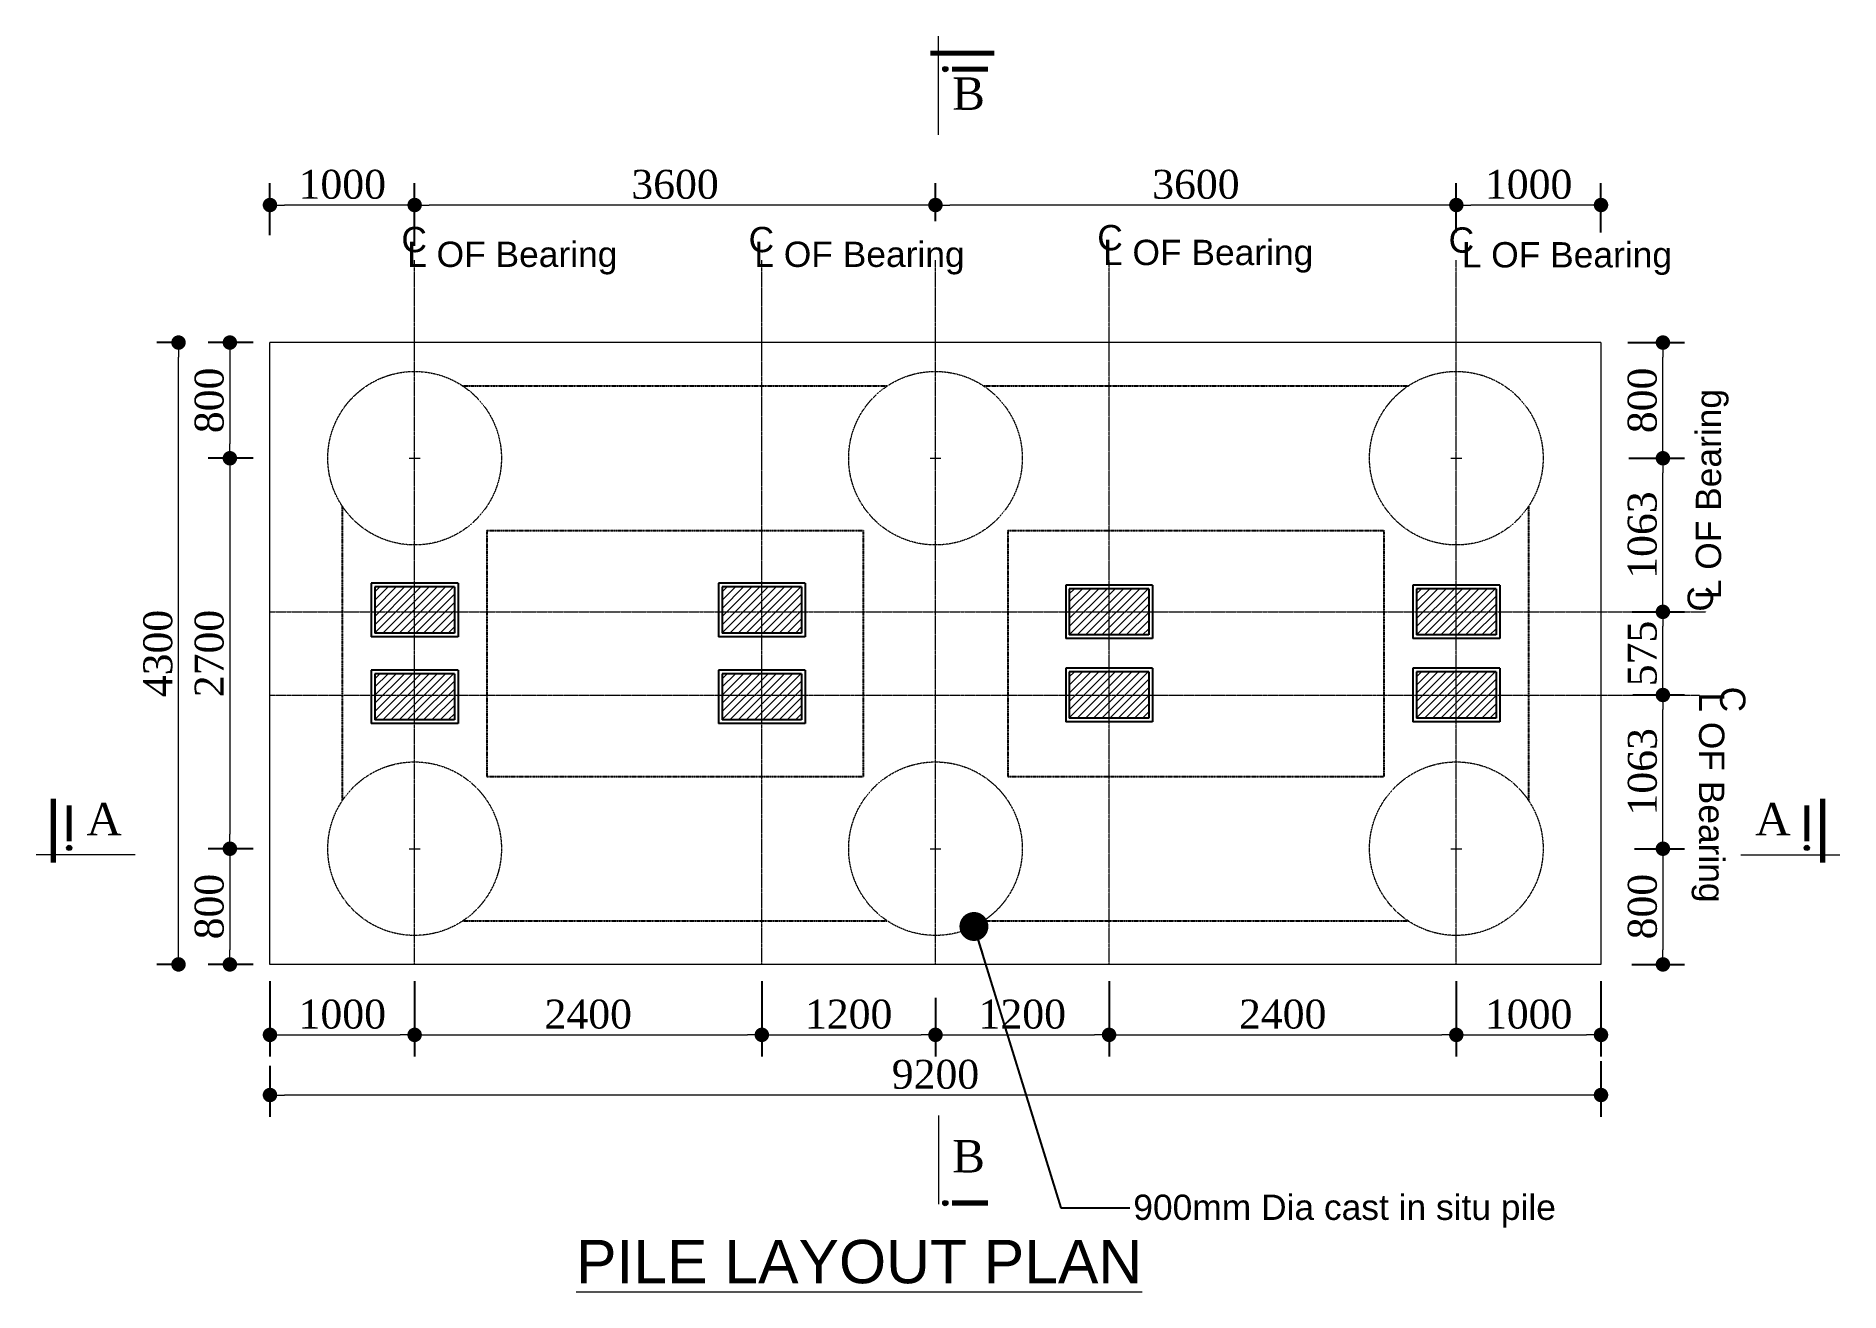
# Model space of a CAD drawing. Header units: millimetres. Extents: x -469201 to 35267, y 67768 to 197746.
# Drawn here: x -469201 to -456733, y 135353 to 144037 of the extents above; entities that cross this region are included whole.
import ezdxf

# ---------------------------------------------------------------- set-up
doc = ezdxf.new("R2010")
doc.units = ezdxf.units.MM
doc.header["$PDMODE"] = 2
for name, pattern in [('CENTER', [2, 1.25, -0.25, 0.25, -0.25]), ('DASHED', [0.75, 0.5, -0.25]), ('HIDDEN', [9.525, 6.35, -3.175])]:
    doc.linetypes.add(name, pattern=pattern)
doc.layers.get('Defpoints').update_dxf_attribs({"lineweight": 13})
for name, color, linetype, lineweight in [('Center Line', 34, 'Continuous', 15), ('Dimision', 4, 'Continuous', 9), ('hatch', 65, 'Continuous', 9), ('Pile', 11, 'Continuous', 15), ('Pire Line', 11, 'Continuous', 25), ('Text', 7, 'Continuous', 15)]:
    doc.layers.add(name, color=color, linetype=linetype, lineweight=lineweight)
doc.styles.add('ROMANS', font='arial.ttf', dxfattribs={"height": 200})
doc.styles.get("Standard").update_dxf_attribs({"font": 'times.ttf'})
doc.dimstyles.new('ISO-25', dxfattribs={"dimtxt": 175, "dimasz": 100, "dimexe": 65, "dimexo": 115.625, "dimgap": 40, "dimtad": 1, "dimtoh": 1, "dimdec": 0, "dimtxsty": 'Standard', "dimblk": 'DOT', "dimcen": 300, "dimclrd": 256, "dimclre": 256, "dimclrt": 256, "dimadec": 0, "dimazin": 0, "dimtfac": 1, "dimtdec": 0, "dimtix": 1, "dimtmove": 0, "dimatfit": 3, "dimldrblk": 'DOT', "dimfxl": 75, "dimlwd": -1, "dimarcsym": 0})

msp = doc.modelspace()

# ---------------------------------------------------------------- texts
at = {"layer": 'Text'}
for s, p in [('B', (-462867.9, 143527.4)), ('A', (-468852.7, 138510.5)), ('A', (-457318.4, 138510.5)), ('B', (-462867.9, 136179.6))]:
    msp.add_text(s, height=224.2, dxfattribs=at).set_placement(p)
at = {"layer": 'Text', "attachment_point": 1, "style": 'ROMANS'}
for s, insert, char_height, width in [('C', (-466675.7, 142717.9), 175, 8235.459), ('C', (-464275.7, 142717.9), 175, 8235.459), ('C', (-461865.7, 142730.8), 175, 8235.459), ('L OF Bearing', (-461826.3, 142628.8), 175, 8235.459), ('C', (-459437.2, 142714.5), 175, 8235.459), ('L OF Bearing', (-466636.3, 142615.9), 175, 8235.459), ('L OF Bearing', (-464236.3, 142615.9), 175, 8235.459), ('L OF Bearing', (-459346.8, 142612.5), 175, 8235.459), ('900mm Dia cast in situ pile ', (-461616.7, 136026.4), 175, 8235.459), ('{\\LPILE LAYOUT PLAN }', (-465467.9, 135713.4), 300, 17029.005)]:
    msp.add_mtext(s, dxfattribs=dict(at, insert=insert, char_height=char_height, width=width))
at = {"layer": 'Text', "char_height": 175, "width": 8235.459, "style": 'ROMANS'}
for s, insert, attachment_point, rotation in [('L OF Bearing', (-457728.9, 141596.9), 3, 90), ('C', (-457785.4, 140233.7), 3, 90), ('C', (-457563.1, 139538.8), 7, 270), ('L OF Bearing', (-457758.9, 139499.4), 7, 270)]:
    msp.add_mtext(s, dxfattribs=dict(at, insert=insert, attachment_point=attachment_point, rotation=rotation))

# ---------------------------------------------------------------- blocks, each defined once
blk = doc.blocks.new('_Dot')
at = {"color": 0, "linetype": 'ByBlock', "lineweight": -2}
blk.add_line((-0.5, 0), (-1, 0), dxfattribs=at)
at = {"color": 0, "linetype": 'ByBlock', "const_width": 0.5}
blk.add_lwpolyline([(-0.25, 0, 1), (0.25, 0, 1)], format="xyb", close=True, dxfattribs=at)
blk = doc.blocks.new('*D47')
at = {"layer": 'Defpoints', "color": 0, "ltscale": 3, "transparency": 16777216}
for p in [(-459384, 142869), (-459384, 142562), (-458384, 142562)]:
    blk.add_point(p, dxfattribs=at)
at = {"layer": 'Dimision', "color": 1, "lineweight": -2, "ltscale": 3, "transparency": 16777216}
for p, q in [((-459384, 142678), (-459384, 143019)), ((-458384, 142678), (-458384, 143019))]:
    blk.add_line(p, q, dxfattribs=at)
at = {"layer": 'Dimision', "ltscale": 3, "transparency": 16777216}
blk.add_line((-458484, 142869), (-459284, 142869), dxfattribs=at)
at = {"layer": 'Dimision', "ltscale": 3, "transparency": 16777216, "xscale": 100, "yscale": 100, "zscale": 100, "rotation": 180}
blk.add_blockref('_Dot', (-459384, 142869), dxfattribs=at)
at = {"layer": 'Dimision', "ltscale": 3, "transparency": 16777216, "xscale": 100, "yscale": 100, "zscale": 100}
blk.add_blockref('_Dot', (-458384, 142869), dxfattribs=at)
at = {"layer": 'Dimision', "ltscale": 3, "transparency": 16777216, "insert": (-458884, 143011), "char_height": 200, "attachment_point": 5}
blk.add_mtext('1000', dxfattribs=at)
blk = doc.blocks.new('*D48')
at = {"layer": 'Defpoints', "color": 0, "ltscale": 3, "transparency": 16777216}
for p in [(-462984, 142869), (-462984, 142722), (-459384, 142562)]:
    blk.add_point(p, dxfattribs=at)
at = {"layer": 'Dimision', "color": 1, "lineweight": -2, "ltscale": 3, "transparency": 16777216}
for p, q in [((-462984, 142838), (-462984, 143019)), ((-459384, 142678), (-459384, 143019))]:
    blk.add_line(p, q, dxfattribs=at)
at = {"layer": 'Dimision', "ltscale": 3, "transparency": 16777216}
blk.add_line((-459484, 142869), (-462884, 142869), dxfattribs=at)
at = {"layer": 'Dimision', "ltscale": 3, "transparency": 16777216, "xscale": 100, "yscale": 100, "zscale": 100, "rotation": 180}
blk.add_blockref('_Dot', (-462984, 142869), dxfattribs=at)
at = {"layer": 'Dimision', "ltscale": 3, "transparency": 16777216, "xscale": 100, "yscale": 100, "zscale": 100}
blk.add_blockref('_Dot', (-459384, 142869), dxfattribs=at)
at = {"layer": 'Dimision', "ltscale": 3, "transparency": 16777216, "insert": (-461184, 143011), "char_height": 200, "attachment_point": 5}
blk.add_mtext('3600', dxfattribs=at)
blk = doc.blocks.new('*D37')
at = {"layer": 'Defpoints', "color": 0, "ltscale": 3, "transparency": 16777216}
for p in [(-466584, 142869), (-462984, 142641), (-466584, 142470)]:
    blk.add_point(p, dxfattribs=at)
at = {"layer": 'Dimision', "color": 1, "lineweight": -2, "ltscale": 3, "transparency": 16777216}
for p, q in [((-466584, 142586), (-466584, 143019)), ((-462984, 142757), (-462984, 143019))]:
    blk.add_line(p, q, dxfattribs=at)
at = {"layer": 'Dimision', "ltscale": 3, "transparency": 16777216}
blk.add_line((-463084, 142869), (-466484, 142869), dxfattribs=at)
at = {"layer": 'Dimision', "ltscale": 3, "transparency": 16777216, "xscale": 100, "yscale": 100, "zscale": 100, "rotation": 180}
blk.add_blockref('_Dot', (-466584, 142869), dxfattribs=at)
at = {"layer": 'Dimision', "ltscale": 3, "transparency": 16777216, "xscale": 100, "yscale": 100, "zscale": 100}
blk.add_blockref('_Dot', (-462984, 142869), dxfattribs=at)
at = {"layer": 'Dimision', "ltscale": 3, "transparency": 16777216, "insert": (-464784, 143011), "char_height": 200, "attachment_point": 5}
blk.add_mtext('3600', dxfattribs=at)
blk = doc.blocks.new('*D38')
at = {"layer": 'Defpoints', "color": 0, "ltscale": 3, "transparency": 16777216}
for p in [(-467584, 142869), (-467584, 142545), (-466584, 142470)]:
    blk.add_point(p, dxfattribs=at)
at = {"layer": 'Dimision', "color": 1, "lineweight": -2, "ltscale": 3, "transparency": 16777216}
for p, q in [((-467584, 142660), (-467584, 143019)), ((-466584, 142586), (-466584, 143019))]:
    blk.add_line(p, q, dxfattribs=at)
at = {"layer": 'Dimision', "ltscale": 3, "transparency": 16777216}
blk.add_line((-466684, 142869), (-467484, 142869), dxfattribs=at)
at = {"layer": 'Dimision', "ltscale": 3, "transparency": 16777216, "xscale": 100, "yscale": 100, "zscale": 100, "rotation": 180}
blk.add_blockref('_Dot', (-467584, 142869), dxfattribs=at)
at = {"layer": 'Dimision', "ltscale": 3, "transparency": 16777216, "xscale": 100, "yscale": 100, "zscale": 100}
blk.add_blockref('_Dot', (-466584, 142869), dxfattribs=at)
at = {"layer": 'Dimision', "ltscale": 3, "transparency": 16777216, "insert": (-467084, 143011), "char_height": 200, "attachment_point": 5}
blk.add_mtext('1000', dxfattribs=at)
blk = doc.blocks.new('*D39')
at = {"layer": 'Defpoints', "color": 0, "ltscale": 3, "transparency": 16777216}
for p in [(-467584, 141918), (-467861, 141118), (-467584, 141118)]:
    blk.add_point(p, dxfattribs=at)
at = {"layer": 'Dimision', "color": 1, "lineweight": -2, "ltscale": 3, "transparency": 16777216}
for p, q in [((-467700, 141918), (-468011, 141918)), ((-467700, 141118), (-468011, 141118))]:
    blk.add_line(p, q, dxfattribs=at)
at = {"layer": 'Dimision', "ltscale": 3, "transparency": 16777216}
blk.add_line((-467861, 141818), (-467861, 141218), dxfattribs=at)
at = {"layer": 'Dimision', "ltscale": 3, "transparency": 16777216, "xscale": 100, "yscale": 100, "zscale": 100}
for p, rotation in [((-467861, 141918), 90), ((-467861, 141118), 270)]:
    blk.add_blockref('_Dot', p, dxfattribs=dict(at, rotation=rotation))
at = {"layer": 'Dimision', "ltscale": 3, "transparency": 16777216, "insert": (-468003, 141518), "char_height": 200, "attachment_point": 5, "rotation": 90}
blk.add_mtext('800', dxfattribs=at)
blk = doc.blocks.new('*D40')
at = {"layer": 'Defpoints', "color": 0, "ltscale": 3, "transparency": 16777216}
for p in [(-467584, 141118), (-467861, 138418), (-467584, 138418)]:
    blk.add_point(p, dxfattribs=at)
at = {"layer": 'Dimision', "color": 1, "lineweight": -2, "ltscale": 3, "transparency": 16777216}
for p, q in [((-467700, 141118), (-468011, 141118)), ((-467700, 138418), (-468011, 138418))]:
    blk.add_line(p, q, dxfattribs=at)
at = {"layer": 'Dimision', "ltscale": 3, "transparency": 16777216}
blk.add_line((-467861, 141018), (-467861, 138518), dxfattribs=at)
at = {"layer": 'Dimision', "ltscale": 3, "transparency": 16777216, "xscale": 100, "yscale": 100, "zscale": 100}
for p, rotation in [((-467861, 141118), 90), ((-467861, 138418), 270)]:
    blk.add_blockref('_Dot', p, dxfattribs=dict(at, rotation=rotation))
at = {"layer": 'Dimision', "ltscale": 3, "transparency": 16777216, "insert": (-468003, 139768), "char_height": 200, "attachment_point": 5, "rotation": 90}
blk.add_mtext('2700', dxfattribs=at)
blk = doc.blocks.new('*D51')
at = {"layer": 'Defpoints', "color": 0, "ltscale": 3, "transparency": 16777216}
for p in [(-467584, 138418), (-467861, 137618), (-467584, 137618)]:
    blk.add_point(p, dxfattribs=at)
at = {"layer": 'Dimision', "color": 1, "lineweight": -2, "ltscale": 3, "transparency": 16777216}
for p, q in [((-467700, 138418), (-468011, 138418)), ((-467700, 137618), (-468011, 137618))]:
    blk.add_line(p, q, dxfattribs=at)
at = {"layer": 'Dimision', "ltscale": 3, "transparency": 16777216}
blk.add_line((-467861, 138318), (-467861, 137718), dxfattribs=at)
at = {"layer": 'Dimision', "ltscale": 3, "transparency": 16777216, "xscale": 100, "yscale": 100, "zscale": 100}
for p, rotation in [((-467861, 138418), 90), ((-467861, 137618), 270)]:
    blk.add_blockref('_Dot', p, dxfattribs=dict(at, rotation=rotation))
at = {"layer": 'Dimision', "ltscale": 3, "transparency": 16777216, "insert": (-468003, 138018), "char_height": 200, "attachment_point": 5, "rotation": 90}
blk.add_mtext('800', dxfattribs=at)
blk = doc.blocks.new('*D42')
at = {"layer": 'Defpoints', "color": 0, "ltscale": 3, "transparency": 16777216}
for p in [(-466584, 137618), (-464184, 137618), (-464184, 137131)]:
    blk.add_point(p, dxfattribs=at)
at = {"layer": 'Dimision', "color": 1, "lineweight": -2, "ltscale": 3, "transparency": 16777216}
for p, q in [((-466584, 137503), (-466584, 136981)), ((-464184, 137503), (-464184, 136981))]:
    blk.add_line(p, q, dxfattribs=at)
at = {"layer": 'Dimision', "ltscale": 3, "transparency": 16777216}
blk.add_line((-466484, 137131), (-464284, 137131), dxfattribs=at)
at = {"layer": 'Dimision', "ltscale": 3, "transparency": 16777216, "xscale": 100, "yscale": 100, "zscale": 100, "rotation": 180}
blk.add_blockref('_Dot', (-466584, 137131), dxfattribs=at)
at = {"layer": 'Dimision', "ltscale": 3, "transparency": 16777216, "xscale": 100, "yscale": 100, "zscale": 100}
blk.add_blockref('_Dot', (-464184, 137131), dxfattribs=at)
at = {"layer": 'Dimision', "ltscale": 3, "transparency": 16777216, "insert": (-465384, 137273), "char_height": 200, "attachment_point": 5}
blk.add_mtext('2400', dxfattribs=at)
blk = doc.blocks.new('*D43')
at = {"layer": 'Defpoints', "color": 0, "ltscale": 3, "transparency": 16777216}
for p in [(-464184, 137618), (-462984, 137503), (-462984, 137131)]:
    blk.add_point(p, dxfattribs=at)
at = {"layer": 'Dimision', "color": 1, "lineweight": -2, "ltscale": 3, "transparency": 16777216}
for p, q in [((-464184, 137503), (-464184, 136981)), ((-462984, 137387), (-462984, 136981))]:
    blk.add_line(p, q, dxfattribs=at)
at = {"layer": 'Dimision', "ltscale": 3, "transparency": 16777216}
blk.add_line((-464084, 137131), (-463084, 137131), dxfattribs=at)
at = {"layer": 'Dimision', "ltscale": 3, "transparency": 16777216, "xscale": 100, "yscale": 100, "zscale": 100, "rotation": 180}
blk.add_blockref('_Dot', (-464184, 137131), dxfattribs=at)
at = {"layer": 'Dimision', "ltscale": 3, "transparency": 16777216, "xscale": 100, "yscale": 100, "zscale": 100}
blk.add_blockref('_Dot', (-462984, 137131), dxfattribs=at)
at = {"layer": 'Dimision', "ltscale": 3, "transparency": 16777216, "insert": (-463584, 137273), "char_height": 200, "attachment_point": 5}
blk.add_mtext('1200', dxfattribs=at)
blk = doc.blocks.new('*D44')
at = {"layer": 'Defpoints', "color": 0, "ltscale": 3, "transparency": 16777216}
for p in [(-461784, 137618), (-462984, 137503), (-461784, 137131)]:
    blk.add_point(p, dxfattribs=at)
at = {"layer": 'Dimision', "color": 1, "lineweight": -2, "ltscale": 3, "transparency": 16777216}
for p, q in [((-461784, 137503), (-461784, 136981)), ((-462984, 137387), (-462984, 136981))]:
    blk.add_line(p, q, dxfattribs=at)
at = {"layer": 'Dimision', "ltscale": 3, "transparency": 16777216}
blk.add_line((-462884, 137131), (-461884, 137131), dxfattribs=at)
at = {"layer": 'Dimision', "ltscale": 3, "transparency": 16777216, "xscale": 100, "yscale": 100, "zscale": 100, "rotation": 180}
blk.add_blockref('_Dot', (-462984, 137131), dxfattribs=at)
at = {"layer": 'Dimision', "ltscale": 3, "transparency": 16777216, "xscale": 100, "yscale": 100, "zscale": 100}
blk.add_blockref('_Dot', (-461784, 137131), dxfattribs=at)
at = {"layer": 'Dimision', "ltscale": 3, "transparency": 16777216, "insert": (-462384, 137273), "char_height": 200, "attachment_point": 5}
blk.add_mtext('1200', dxfattribs=at)
blk = doc.blocks.new('*D45')
at = {"layer": 'Defpoints', "color": 0, "ltscale": 3, "transparency": 16777216}
for p in [(-461784, 137618), (-459384, 137618), (-459384, 137131)]:
    blk.add_point(p, dxfattribs=at)
at = {"layer": 'Dimision', "color": 1, "lineweight": -2, "ltscale": 3, "transparency": 16777216}
for p, q in [((-461784, 137503), (-461784, 136981)), ((-459384, 137503), (-459384, 136981))]:
    blk.add_line(p, q, dxfattribs=at)
at = {"layer": 'Dimision', "ltscale": 3, "transparency": 16777216}
blk.add_line((-461684, 137131), (-459484, 137131), dxfattribs=at)
at = {"layer": 'Dimision', "ltscale": 3, "transparency": 16777216, "xscale": 100, "yscale": 100, "zscale": 100, "rotation": 180}
blk.add_blockref('_Dot', (-461784, 137131), dxfattribs=at)
at = {"layer": 'Dimision', "ltscale": 3, "transparency": 16777216, "xscale": 100, "yscale": 100, "zscale": 100}
blk.add_blockref('_Dot', (-459384, 137131), dxfattribs=at)
at = {"layer": 'Dimision', "ltscale": 3, "transparency": 16777216, "insert": (-460584, 137273), "char_height": 200, "attachment_point": 5}
blk.add_mtext('2400', dxfattribs=at)
blk = doc.blocks.new('*D46')
at = {"layer": 'Defpoints', "color": 0, "ltscale": 3, "transparency": 16777216}
for p in [(-467584, 137033), (-458384, 137066), (-467584, 136715)]:
    blk.add_point(p, dxfattribs=at)
at = {"layer": 'Dimision', "color": 1, "lineweight": -2, "ltscale": 3, "transparency": 16777216}
for p, q in [((-467584, 136917), (-467584, 136565)), ((-458384, 136950), (-458384, 136565))]:
    blk.add_line(p, q, dxfattribs=at)
at = {"layer": 'Dimision', "ltscale": 3, "transparency": 16777216}
blk.add_line((-458484, 136715), (-467484, 136715), dxfattribs=at)
at = {"layer": 'Dimision', "ltscale": 3, "transparency": 16777216, "xscale": 100, "yscale": 100, "zscale": 100, "rotation": 180}
blk.add_blockref('_Dot', (-467584, 136715), dxfattribs=at)
at = {"layer": 'Dimision', "ltscale": 3, "transparency": 16777216, "xscale": 100, "yscale": 100, "zscale": 100}
blk.add_blockref('_Dot', (-458384, 136715), dxfattribs=at)
at = {"layer": 'Dimision', "ltscale": 3, "transparency": 16777216, "insert": (-462984, 136857), "char_height": 200, "attachment_point": 5}
blk.add_mtext('9200', dxfattribs=at)
blk = doc.blocks.new('*D41')
at = {"layer": 'Defpoints', "color": 0, "ltscale": 3, "transparency": 16777216}
for p in [(-468216, 141918), (-468071, 141918), (-468071, 137618)]:
    blk.add_point(p, dxfattribs=at)
at = {"layer": 'Dimision', "color": 1, "lineweight": -2, "ltscale": 3, "transparency": 16777216}
for p, q in [((-468187, 141918), (-468366, 141918)), ((-468187, 137618), (-468366, 137618))]:
    blk.add_line(p, q, dxfattribs=at)
at = {"layer": 'Dimision', "ltscale": 3, "transparency": 16777216}
blk.add_line((-468216, 137718), (-468216, 141818), dxfattribs=at)
at = {"layer": 'Dimision', "ltscale": 3, "transparency": 16777216, "xscale": 100, "yscale": 100, "zscale": 100}
for p, rotation in [((-468216, 141918), 90), ((-468216, 137618), 270)]:
    blk.add_blockref('_Dot', p, dxfattribs=dict(at, rotation=rotation))
at = {"layer": 'Dimision', "ltscale": 3, "transparency": 16777216, "insert": (-468358, 139768), "char_height": 200, "attachment_point": 5, "rotation": 90}
blk.add_mtext('4300', dxfattribs=at)
blk = doc.blocks.new('*D34')
at = {"layer": 'Defpoints', "color": 0, "ltscale": 3, "transparency": 16777216}
for p in [(-458279, 139481), (-457956, 139481), (-458268, 138418)]:
    blk.add_point(p, dxfattribs=at)
at = {"layer": 'Dimision', "color": 1, "lineweight": -2, "ltscale": 3, "transparency": 16777216}
for p, q in [((-458164, 139481), (-457806, 139481)), ((-458152, 138418), (-457806, 138418))]:
    blk.add_line(p, q, dxfattribs=at)
at = {"layer": 'Dimision', "ltscale": 3, "transparency": 16777216}
blk.add_line((-457956, 138518), (-457956, 139381), dxfattribs=at)
at = {"layer": 'Dimision', "ltscale": 3, "transparency": 16777216, "xscale": 100, "yscale": 100, "zscale": 100}
for p, rotation in [((-457956, 139481), 90), ((-457956, 138418), 270)]:
    blk.add_blockref('_Dot', p, dxfattribs=dict(at, rotation=rotation))
at = {"layer": 'Dimision', "ltscale": 3, "transparency": 16777216, "insert": (-458097, 138950), "char_height": 200, "attachment_point": 5, "rotation": 90}
blk.add_mtext('1063', dxfattribs=at)
blk = doc.blocks.new('*D35')
at = {"layer": 'Defpoints', "color": 0, "ltscale": 3, "transparency": 16777216}
for p in [(-458285, 140056), (-457956, 140056), (-458279, 139481)]:
    blk.add_point(p, dxfattribs=at)
at = {"layer": 'Dimision', "color": 1, "lineweight": -2, "ltscale": 3, "transparency": 16777216}
for p, q in [((-458169, 140056), (-457806, 140056)), ((-458164, 139481), (-457806, 139481))]:
    blk.add_line(p, q, dxfattribs=at)
at = {"layer": 'Dimision', "ltscale": 3, "transparency": 16777216}
blk.add_line((-457956, 139581), (-457956, 139956), dxfattribs=at)
at = {"layer": 'Dimision', "ltscale": 3, "transparency": 16777216, "xscale": 100, "yscale": 100, "zscale": 100}
for p, rotation in [((-457956, 140056), 90), ((-457956, 139481), 270)]:
    blk.add_blockref('_Dot', p, dxfattribs=dict(at, rotation=rotation))
at = {"layer": 'Dimision', "ltscale": 3, "transparency": 16777216, "insert": (-458098, 139768), "char_height": 200, "attachment_point": 5, "rotation": 90}
blk.add_mtext('575', dxfattribs=at)
blk = doc.blocks.new('*D36')
at = {"layer": 'Defpoints', "color": 0, "ltscale": 3, "transparency": 16777216}
for p in [(-458308, 141118), (-457956, 141118), (-458285, 140056)]:
    blk.add_point(p, dxfattribs=at)
at = {"layer": 'Dimision', "color": 1, "lineweight": -2, "ltscale": 3, "transparency": 16777216}
for p, q in [((-458192, 141118), (-457806, 141118)), ((-458169, 140056), (-457806, 140056))]:
    blk.add_line(p, q, dxfattribs=at)
at = {"layer": 'Dimision', "ltscale": 3, "transparency": 16777216}
blk.add_line((-457956, 140156), (-457956, 141018), dxfattribs=at)
at = {"layer": 'Dimision', "ltscale": 3, "transparency": 16777216, "xscale": 100, "yscale": 100, "zscale": 100}
for p, rotation in [((-457956, 141118), 90), ((-457956, 140056), 270)]:
    blk.add_blockref('_Dot', p, dxfattribs=dict(at, rotation=rotation))
at = {"layer": 'Dimision', "ltscale": 3, "transparency": 16777216, "insert": (-458098, 140587), "char_height": 200, "attachment_point": 5, "rotation": 90}
blk.add_mtext('1063', dxfattribs=at)
blk = doc.blocks.new('*D33')
at = {"layer": 'Defpoints', "color": 0, "ltscale": 3, "transparency": 16777216}
for p in [(-458268, 138418), (-458286, 137618), (-457956, 137618)]:
    blk.add_point(p, dxfattribs=at)
at = {"layer": 'Dimision', "color": 1, "lineweight": -2, "ltscale": 3, "transparency": 16777216}
for p, q in [((-458152, 138418), (-457806, 138418)), ((-458170, 137618), (-457806, 137618))]:
    blk.add_line(p, q, dxfattribs=at)
at = {"layer": 'Dimision', "ltscale": 3, "transparency": 16777216}
blk.add_line((-457956, 138318), (-457956, 137718), dxfattribs=at)
at = {"layer": 'Dimision', "ltscale": 3, "transparency": 16777216, "xscale": 100, "yscale": 100, "zscale": 100}
for p, rotation in [((-457956, 138418), 90), ((-457956, 137618), 270)]:
    blk.add_blockref('_Dot', p, dxfattribs=dict(at, rotation=rotation))
at = {"layer": 'Dimision', "ltscale": 3, "transparency": 16777216, "insert": (-458097, 138018), "char_height": 200, "attachment_point": 5, "rotation": 90}
blk.add_mtext('800', dxfattribs=at)
blk = doc.blocks.new('*D32')
at = {"layer": 'Defpoints', "color": 0, "ltscale": 3, "transparency": 16777216}
for p in [(-458313, 141918), (-457956, 141918), (-458308, 141118)]:
    blk.add_point(p, dxfattribs=at)
at = {"layer": 'Dimision', "color": 1, "lineweight": -2, "ltscale": 3, "transparency": 16777216}
for p, q in [((-458198, 141918), (-457806, 141918)), ((-458192, 141118), (-457806, 141118))]:
    blk.add_line(p, q, dxfattribs=at)
at = {"layer": 'Dimision', "ltscale": 3, "transparency": 16777216}
blk.add_line((-457956, 141218), (-457956, 141818), dxfattribs=at)
at = {"layer": 'Dimision', "ltscale": 3, "transparency": 16777216, "xscale": 100, "yscale": 100, "zscale": 100}
for p, rotation in [((-457956, 141918), 90), ((-457956, 141118), 270)]:
    blk.add_blockref('_Dot', p, dxfattribs=dict(at, rotation=rotation))
at = {"layer": 'Dimision', "ltscale": 3, "transparency": 16777216, "insert": (-458098, 141518), "char_height": 200, "attachment_point": 5, "rotation": 90}
blk.add_mtext('800', dxfattribs=at)
blk = doc.blocks.new('*D49')
at = {"layer": 'Defpoints', "color": 0, "ltscale": 3, "transparency": 16777216}
for p in [(-459384, 137618), (-458384, 137618), (-458384, 137131)]:
    blk.add_point(p, dxfattribs=at)
at = {"layer": 'Dimision', "color": 1, "lineweight": -2, "ltscale": 3, "transparency": 16777216}
for p, q in [((-459384, 137503), (-459384, 136981)), ((-458384, 137503), (-458384, 136981))]:
    blk.add_line(p, q, dxfattribs=at)
at = {"layer": 'Dimision', "ltscale": 3, "transparency": 16777216}
blk.add_line((-459284, 137131), (-458484, 137131), dxfattribs=at)
at = {"layer": 'Dimision', "ltscale": 3, "transparency": 16777216, "xscale": 100, "yscale": 100, "zscale": 100, "rotation": 180}
blk.add_blockref('_Dot', (-459384, 137131), dxfattribs=at)
at = {"layer": 'Dimision', "ltscale": 3, "transparency": 16777216, "xscale": 100, "yscale": 100, "zscale": 100}
blk.add_blockref('_Dot', (-458384, 137131), dxfattribs=at)
at = {"layer": 'Dimision', "ltscale": 3, "transparency": 16777216, "insert": (-458884, 137273), "char_height": 200, "attachment_point": 5}
blk.add_mtext('1000', dxfattribs=at)
blk = doc.blocks.new('*D50')
at = {"layer": 'Defpoints', "color": 0, "ltscale": 3, "transparency": 16777216}
for p in [(-467584, 137618), (-466584, 137618), (-466584, 137131)]:
    blk.add_point(p, dxfattribs=at)
at = {"layer": 'Dimision', "color": 1, "lineweight": -2, "ltscale": 3, "transparency": 16777216}
for p, q in [((-467584, 137503), (-467584, 136981)), ((-466584, 137503), (-466584, 136981))]:
    blk.add_line(p, q, dxfattribs=at)
at = {"layer": 'Dimision', "ltscale": 3, "transparency": 16777216}
blk.add_line((-467484, 137131), (-466684, 137131), dxfattribs=at)
at = {"layer": 'Dimision', "ltscale": 3, "transparency": 16777216, "xscale": 100, "yscale": 100, "zscale": 100, "rotation": 180}
blk.add_blockref('_Dot', (-467584, 137131), dxfattribs=at)
at = {"layer": 'Dimision', "ltscale": 3, "transparency": 16777216, "xscale": 100, "yscale": 100, "zscale": 100}
blk.add_blockref('_Dot', (-466584, 137131), dxfattribs=at)
at = {"layer": 'Dimision', "ltscale": 3, "transparency": 16777216, "insert": (-467084, 137273), "char_height": 200, "attachment_point": 5}
blk.add_mtext('1000', dxfattribs=at)

# ---------------------------------------------------------------- dimensions: what is measured, and where the dimension line sits
at = {"layer": 'Dimision', "ltscale": 3}
for base, p1, p2, override, picture, middle in [((-467584, 142869.4), (-466583.8, 142470.2), (-467584, 142544.8), {"dimtxt": 200, "dimexe": 150, "dimse1": 0, "dimse2": 0, "dimclre": 1, "dimfxlon": 0}, '*D38', (-467083.9, 143011.1)), ((-466583.8, 142869.4), (-462984, 142641.1), (-466583.8, 142470.2), {"dimtxt": 200, "dimexe": 150, "dimclre": 1}, '*D37', (-464783.9, 143011.1)), ((-462984, 142869.4), (-459384, 142561.9), (-462984, 142722.2), {"dimtxt": 200, "dimexe": 150, "dimclre": 1}, '*D48', (-461184, 143011.1)), ((-459384, 142869.4), (-458384, 142561.9), (-459384, 142561.9), {"dimtxt": 200, "dimexe": 150, "dimclre": 1}, '*D47', (-458884, 143011.1)), ((-466584, 137131.1), (-467584, 137618.4), (-466584, 137618.4), {"dimtxt": 200, "dimexe": 150, "dimclre": 1}, '*D50', (-467084, 137272.8)), ((-464184, 137131.1), (-466584, 137618.4), (-464184, 137618.4), {"dimtxt": 200, "dimexe": 150, "dimclre": 1}, '*D42', (-465384, 137272.8)), ((-462984, 137131.1), (-464184, 137618.4), (-462984, 137502.8), {"dimtxt": 200, "dimexe": 150, "dimclre": 1}, '*D43', (-463584, 137272.8)), ((-461784, 137131.1), (-462984, 137502.8), (-461784, 137618.4), {"dimtxt": 200, "dimexe": 150, "dimclre": 1}, '*D44', (-462384, 137272.8)), ((-459384, 137131.1), (-461784, 137618.4), (-459384, 137618.4), {"dimtxt": 200, "dimexe": 150, "dimclre": 1}, '*D45', (-460584, 137272.8)), ((-458384, 137131.1), (-459384, 137618.4), (-458384, 137618.4), {"dimtxt": 200, "dimexe": 150, "dimclre": 1}, '*D49', (-458884, 137272.8)), ((-467584, 136715.2), (-458384, 137066.1), (-467584, 137033.1), {"dimtxt": 200, "dimexe": 150, "dimclre": 1}, '*D46', (-462984, 136857.2))]:
    dim = msp.add_linear_dim(base=base, p1=p1, p2=p2, dimstyle='ISO-25', override=override, dxfattribs=at)
    dim.commit()
    dim.dimension.update_dxf_attribs({"geometry": picture, "text_midpoint": middle})
for base, p1, p2, picture, middle in [((-468216, 141918.4), (-468071.2, 137618.4), (-468071.2, 141918.4), '*D41', (-468357.7, 139768.4)), ((-467861.1, 141118.4), (-467584, 141918.4), (-467584, 141118.4), '*D39', (-468002.9, 141518.4)), ((-457955.9, 141918.4), (-458307.6, 141118.4), (-458313.3, 141918.4), '*D32', (-458097.6, 141518.4)), ((-467861.1, 138418.4), (-467584, 141118.4), (-467584, 138418.4), '*D40', (-468003.2, 139768.4)), ((-457956.0399473, 141118.4116075), (-458285.0511643, 140055.9116075), (-458307.6269209, 141118.4116075), '*D36', (-458097.7703006, 140587.1616075)), ((-457955.7, 140055.9), (-458279.4, 139480.9), (-458285.1, 140055.9), '*D35', (-458097.8, 139768.4)), ((-457955.7338846, 139480.9116075), (-458267.9564234, 138418.4116075), (-458279.3585727, 139480.9116075), '*D34', (-458097.4642378, 138949.6616075)), ((-467861.1, 137618.4), (-467584, 138418.4), (-467584, 137618.4), '*D51', (-468002.9, 138018.4)), ((-457955.7, 137618.4), (-458268, 138418.4), (-458286, 137618.4), '*D33', (-458097.5, 138018.4))]:
    dim = msp.add_linear_dim(base=base, p1=p1, p2=p2, angle=90, dimstyle='ISO-25', override={"dimtxt": 200, "dimexe": 150, "dimclre": 1}, dxfattribs=at)
    dim.commit()
    dim.dimension.update_dxf_attribs({"geometry": picture, "text_midpoint": middle})

# ---------------------------------------------------------------- hatches: boundary and pattern name
at = {"layer": 'hatch', "ltscale": 10}
h = msp.add_hatch(dxfattribs=at)
h.set_pattern_fill('_USER', color=256, scale=40, angle=45, style=0, pattern_type=0)
h.set_pattern_definition([(45, (-105173.468, 625), (-28.2842712, 28.2842712), [])])
h.paths.add_polyline_path([(-466584, 140068.4), (-466859, 140068.4), (-466859, 139908.4), (-466584, 139908.4)])
h.paths.add_polyline_path([(-466584, 140228.4), (-466859, 140228.4), (-466859, 140068.4), (-466584, 140068.4)])
h.paths.add_polyline_path([(-466309, 140228.4), (-466584, 140228.4), (-466584, 140068.4), (-466309, 140068.4)])
h.paths.add_polyline_path([(-466309, 140068.4), (-466584, 140068.4), (-466584, 139908.4), (-466309, 139908.4)])
h = msp.add_hatch(dxfattribs=at)
h.set_pattern_fill('_USER', color=256, scale=40, angle=45, style=0, pattern_type=0)
h.set_pattern_definition([(45, (-102773.468, 625), (-28.2842712, 28.2842712), [])])
h.paths.add_polyline_path([(-464184, 140068.4), (-464459, 140068.4), (-464459, 139908.4), (-464184, 139908.4)])
h.paths.add_polyline_path([(-464184, 140228.4), (-464459, 140228.4), (-464459, 140068.4), (-464184, 140068.4)])
h.paths.add_polyline_path([(-463909, 140228.4), (-464184, 140228.4), (-464184, 140068.4), (-463909, 140068.4)])
h.paths.add_polyline_path([(-463909, 140068.4), (-464184, 140068.4), (-464184, 139908.4), (-463909, 139908.4)])
h = msp.add_hatch(dxfattribs=at)
h.set_pattern_fill('_USER', color=256, scale=40, angle=45, style=0, pattern_type=0)
h.set_pattern_definition([(45, (-100373.468, 612.5), (-28.2842712, 28.2842712), [])])
h.paths.add_polyline_path([(-461784, 140055.9), (-462059, 140055.9), (-462059, 139895.9), (-461784, 139895.9)])
h.paths.add_polyline_path([(-461784, 140215.9), (-462059, 140215.9), (-462059, 140055.9), (-461784, 140055.9)])
h.paths.add_polyline_path([(-461509, 140215.9), (-461784, 140215.9), (-461784, 140055.9), (-461509, 140055.9)])
h.paths.add_polyline_path([(-461509, 140055.9), (-461784, 140055.9), (-461784, 139895.9), (-461509, 139895.9)])
h = msp.add_hatch(dxfattribs=at)
h.set_pattern_fill('_USER', color=256, scale=40, angle=45, style=0, pattern_type=0)
h.set_pattern_definition([(45, (-97973.468, 612.5), (-28.2842712, 28.2842712), [])])
h.paths.add_polyline_path([(-459384, 140055.9), (-459659, 140055.9), (-459659, 139895.9), (-459384, 139895.9)])
h.paths.add_polyline_path([(-459384, 140215.9), (-459659, 140215.9), (-459659, 140055.9), (-459384, 140055.9)])
h.paths.add_polyline_path([(-459109, 140215.9), (-459384, 140215.9), (-459384, 140055.9), (-459109, 140055.9)])
h.paths.add_polyline_path([(-459109, 140055.9), (-459384, 140055.9), (-459384, 139895.9), (-459109, 139895.9)])
h = msp.add_hatch(dxfattribs=at)
h.set_pattern_fill('_USER', color=256, scale=40, angle=45, style=0, pattern_type=0)
h.set_pattern_definition([(45, (-105173.468, 25), (-28.2842712, 28.2842712), [])])
h.paths.add_polyline_path([(-466584, 139468.4), (-466859, 139468.4), (-466859, 139308.4), (-466584, 139308.4)])
h.paths.add_polyline_path([(-466584, 139628.4), (-466859, 139628.4), (-466859, 139468.4), (-466584, 139468.4)])
h.paths.add_polyline_path([(-466309, 139628.4), (-466584, 139628.4), (-466584, 139468.4), (-466309, 139468.4)])
h.paths.add_polyline_path([(-466309, 139468.4), (-466584, 139468.4), (-466584, 139308.4), (-466309, 139308.4)])
h = msp.add_hatch(dxfattribs=at)
h.set_pattern_fill('_USER', color=256, scale=40, angle=45, style=0, pattern_type=0)
h.set_pattern_definition([(45, (-102773.468, 25), (-28.2842712, 28.2842712), [])])
h.paths.add_polyline_path([(-464184, 139468.4), (-464459, 139468.4), (-464459, 139308.4), (-464184, 139308.4)])
h.paths.add_polyline_path([(-464184, 139628.4), (-464459, 139628.4), (-464459, 139468.4), (-464184, 139468.4)])
h.paths.add_polyline_path([(-463909, 139628.4), (-464184, 139628.4), (-464184, 139468.4), (-463909, 139468.4)])
h.paths.add_polyline_path([(-463909, 139468.4), (-464184, 139468.4), (-464184, 139308.4), (-463909, 139308.4)])
h = msp.add_hatch(dxfattribs=at)
h.set_pattern_fill('_USER', color=256, scale=40, angle=45, style=0, pattern_type=0)
h.set_pattern_definition([(45, (-100373.468, 37.5), (-28.2842712, 28.2842712), [])])
h.paths.add_polyline_path([(-461784, 139480.9), (-462059, 139480.9), (-462059, 139320.9), (-461784, 139320.9)])
h.paths.add_polyline_path([(-461784, 139640.9), (-462059, 139640.9), (-462059, 139480.9), (-461784, 139480.9)])
h.paths.add_polyline_path([(-461509, 139640.9), (-461784, 139640.9), (-461784, 139480.9), (-461509, 139480.9)])
h.paths.add_polyline_path([(-461509, 139480.9), (-461784, 139480.9), (-461784, 139320.9), (-461509, 139320.9)])
h = msp.add_hatch(dxfattribs=at)
h.set_pattern_fill('_USER', color=256, scale=40, angle=45, style=0, pattern_type=0)
h.set_pattern_definition([(45, (-97973.468, 37.5), (-28.2842712, 28.2842712), [])])
h.paths.add_polyline_path([(-459384, 139480.9), (-459659, 139480.9), (-459659, 139320.9), (-459384, 139320.9)])
h.paths.add_polyline_path([(-459384, 139640.9), (-459659, 139640.9), (-459659, 139480.9), (-459384, 139480.9)])
h.paths.add_polyline_path([(-459109, 139640.9), (-459384, 139640.9), (-459384, 139480.9), (-459109, 139480.9)])
h.paths.add_polyline_path([(-459109, 139480.9), (-459384, 139480.9), (-459384, 139320.9), (-459109, 139320.9)])
at = {"layer": 'Text'}
for points in [[(-462898.1, 143808.5, 1), (-462934, 143808.5, 1)], [(-468971.7, 138441.7, 1), (-468971.7, 138405.9, 1)], [(-456961.4, 138441.7, -1), (-456961.4, 138405.9, -1)], [(-462898.1, 135967.7, -1), (-462934, 135967.7, -1)]]:
    msp.add_hatch(color=256, dxfattribs=at).paths.add_polyline_path(points)

# ---------------------------------------------------------------- linework, layer by layer
at = {"layer": 'Center Line', "linetype": 'CENTER'}
for p, q in [((-466584, 137618.4), (-466584, 142488.3)), ((-464184, 137618.4), (-464184, 142488.3)), ((-462984, 137618.4), (-462984, 142488.3)), ((-461784, 137618.4), (-461784, 142488.3)), ((-459384, 137618.4), (-459384, 142488.3)), ((-467584, 140055.9), (-457656.8, 140055.9)), ((-467584, 139480.9), (-457703, 139480.9))]:
    msp.add_line(p, q, dxfattribs=at)
at = {"layer": 'Center Line'}
for p, q in [((-466584, 141080.9), (-466584, 141155.9)), ((-462984, 141080.9), (-462984, 141155.9)), ((-459384, 141080.9), (-459384, 141155.9)), ((-466621.5, 141118.4), (-466546.5, 141118.4)), ((-463021.5, 141118.4), (-462946.5, 141118.4)), ((-459421.5, 141118.4), (-459346.5, 141118.4)), ((-466621.5, 138418.4), (-466546.5, 138418.4)), ((-466584, 138380.9), (-466584, 138455.9)), ((-463021.5, 138418.4), (-462946.5, 138418.4)), ((-462984, 138380.9), (-462984, 138455.9)), ((-459421.5, 138418.4), (-459346.5, 138418.4)), ((-459384, 138380.9), (-459384, 138455.9))]:
    msp.add_line(p, q, dxfattribs=at)
at = {"layer": 'Dimision', "ltscale": 3}
msp.add_line((-462964.2, 136572.9), (-462964.2, 135959.3), dxfattribs=at)
at = {"layer": 'hatch', "linetype": 'DASHED', "ltscale": 4}
for centre in [(-466584, 141118.4), (-462984, 141118.4), (-459384, 141118.4), (-466584, 138418.4), (-462984, 138418.4), (-459384, 138418.4)]:
    msp.add_circle(centre, 600, dxfattribs=at)
at = {"layer": 'Pile', "ltscale": 3}
for p, q in [((-458384, 141918.4), (-467584, 141918.4)), ((-467584, 137618.4), (-467584, 141918.4)), ((-458384, 141918.4), (-458384, 137618.4)), ((-458384, 137618.4), (-467584, 137618.4))]:
    msp.add_line(p, q, dxfattribs=at)
at = {"layer": 'Pire Line', "linetype": 'HIDDEN', "ltscale": 0.2}
for p, q in [((-466252.3, 141618.4), (-463315.6, 141618.4)), ((-462652.3, 141618.4), (-459715.6, 141618.4)), ((-467084, 140786.7), (-467084, 138750.1)), ((-458884, 140786.7), (-458884, 138750.1)), ((-466084, 140618.4), (-466084, 138918.4)), ((-466084, 140618.4), (-463484, 140618.4)), ((-463484, 140618.4), (-463484, 138918.4)), ((-462484, 140618.4), (-459884, 140618.4)), ((-462484, 140618.4), (-462484, 138918.4)), ((-459884, 140618.4), (-459884, 138918.4)), ((-466084, 138918.4), (-463484, 138918.4)), ((-462484, 138918.4), (-459884, 138918.4)), ((-466252.3, 137918.4), (-463315.6, 137918.4)), ((-462652.3, 137918.4), (-459715.6, 137918.4))]:
    msp.add_line(p, q, dxfattribs=at)
at = {"layer": 'Pire Line', "ltscale": 5}
for p, q in [((-466884, 140253.4), (-466884, 139883.4)), ((-466284, 140253.4), (-466884, 140253.4)), ((-466859, 140228.4), (-466859, 139908.4)), ((-466309, 140228.4), (-466859, 140228.4)), ((-466309, 140228.4), (-466309, 139908.4)), ((-466284, 140253.4), (-466284, 139883.4)), ((-464484, 140253.4), (-464484, 139883.4)), ((-463884, 140253.4), (-464484, 140253.4)), ((-464459, 140228.4), (-464459, 139908.4)), ((-463909, 140228.4), (-464459, 140228.4)), ((-463909, 140228.4), (-463909, 139908.4)), ((-463884, 140253.4), (-463884, 139883.4)), ((-462084, 140240.9), (-462084, 139870.9)), ((-461484, 140240.9), (-462084, 140240.9)), ((-462059, 140215.9), (-462059, 139895.9)), ((-461509, 140215.9), (-462059, 140215.9)), ((-461509, 140215.9), (-461509, 139895.9)), ((-461484, 140240.9), (-461484, 139870.9)), ((-459684, 140240.9), (-459684, 139870.9)), ((-459084, 140240.9), (-459684, 140240.9)), ((-459659, 140215.9), (-459659, 139895.9)), ((-459109, 140215.9), (-459659, 140215.9)), ((-459109, 140215.9), (-459109, 139895.9)), ((-459084, 140240.9), (-459084, 139870.9)), ((-466309, 139908.4), (-466859, 139908.4)), ((-463909, 139908.4), (-464459, 139908.4)), ((-461509, 139895.9), (-462059, 139895.9)), ((-459109, 139895.9), (-459659, 139895.9)), ((-466284, 139883.4), (-466884, 139883.4)), ((-463884, 139883.4), (-464484, 139883.4)), ((-461484, 139870.9), (-462084, 139870.9)), ((-459084, 139870.9), (-459684, 139870.9)), ((-466884, 139653.4), (-466884, 139283.4)), ((-466284, 139653.4), (-466884, 139653.4)), ((-466284, 139653.4), (-466284, 139283.4)), ((-464484, 139653.4), (-464484, 139283.4)), ((-463884, 139653.4), (-464484, 139653.4)), ((-463884, 139653.4), (-463884, 139283.4)), ((-462084, 139665.9), (-462084, 139295.9)), ((-461484, 139665.9), (-462084, 139665.9)), ((-461484, 139665.9), (-461484, 139295.9)), ((-459684, 139665.9), (-459684, 139295.9)), ((-459084, 139665.9), (-459684, 139665.9)), ((-459084, 139665.9), (-459084, 139295.9)), ((-466859, 139628.4), (-466859, 139308.4)), ((-466309, 139628.4), (-466859, 139628.4)), ((-466309, 139628.4), (-466309, 139308.4)), ((-464459, 139628.4), (-464459, 139308.4)), ((-463909, 139628.4), (-464459, 139628.4)), ((-463909, 139628.4), (-463909, 139308.4)), ((-462059, 139640.9), (-462059, 139320.9)), ((-461509, 139640.9), (-462059, 139640.9)), ((-461509, 139640.9), (-461509, 139320.9)), ((-459659, 139640.9), (-459659, 139320.9)), ((-459109, 139640.9), (-459659, 139640.9)), ((-459109, 139640.9), (-459109, 139320.9)), ((-466284, 139283.4), (-466884, 139283.4)), ((-466309, 139308.4), (-466859, 139308.4)), ((-463884, 139283.4), (-464484, 139283.4)), ((-463909, 139308.4), (-464459, 139308.4)), ((-461484, 139295.9), (-462084, 139295.9)), ((-461509, 139320.9), (-462059, 139320.9)), ((-459084, 139295.9), (-459684, 139295.9)), ((-459109, 139320.9), (-459659, 139320.9))]:
    msp.add_line(p, q, dxfattribs=at)
at = {"layer": 'Text'}
for p, q in [((-462964.2, 143353.2), (-462964.2, 144037.3)), ((-468516.4, 138375.7), (-469200.6, 138375.7)), ((-457416.7, 138375.7), (-456732.6, 138375.7))]:
    msp.add_line(p, q, dxfattribs=at)
at = {"layer": 'Text', "const_width": 35.9}
for points in [[(-463019.1, 143918.7), (-462576.7, 143918.7)], [(-462870.6, 143808.5), (-462621, 143808.5)], [(-469081.9, 138320.8), (-469081.9, 138763.2)], [(-456851.2, 138320.8), (-456851.2, 138763.2)], [(-468971.7, 138469.3), (-468971.7, 138718.8)], [(-456961.4, 138469.3), (-456961.4, 138718.8)], [(-462870.6, 135967.7), (-462621, 135967.7)]]:
    msp.add_lwpolyline(points, dxfattribs=at)
at = {"layer": 'Text'}
for centre in [(-462916, 143808.5), (-468971.7, 138423.8), (-456961.4, 138423.8), (-462916, 135967.7)]:
    msp.add_circle(centre, 17.9, dxfattribs=at)

msp.set_redraw_order([(e.dxf.handle, doc.entitydb.next_handle()) for e in msp.query("TEXT MTEXT ATTDEF DIMENSION ARC_DIMENSION")])  # texts and dimensions are drawn at this point

# ---------------------------------------------------------------- leaders
at = {"layer": 'Pire Line', "ltscale": 3}
msp.add_leader([(-462718.3, 137880.4), (-462118.2, 135934.8), (-461641.6, 135934.8)], dimstyle='ISO-25', override={"dimasz": 200, "dimgap": 40, "dimtad": 0, "dimfxl": 35, "dimfxlon": 1, "dimarcsym": 2}, dxfattribs=at)

doc.saveas('drawing.dxf')
